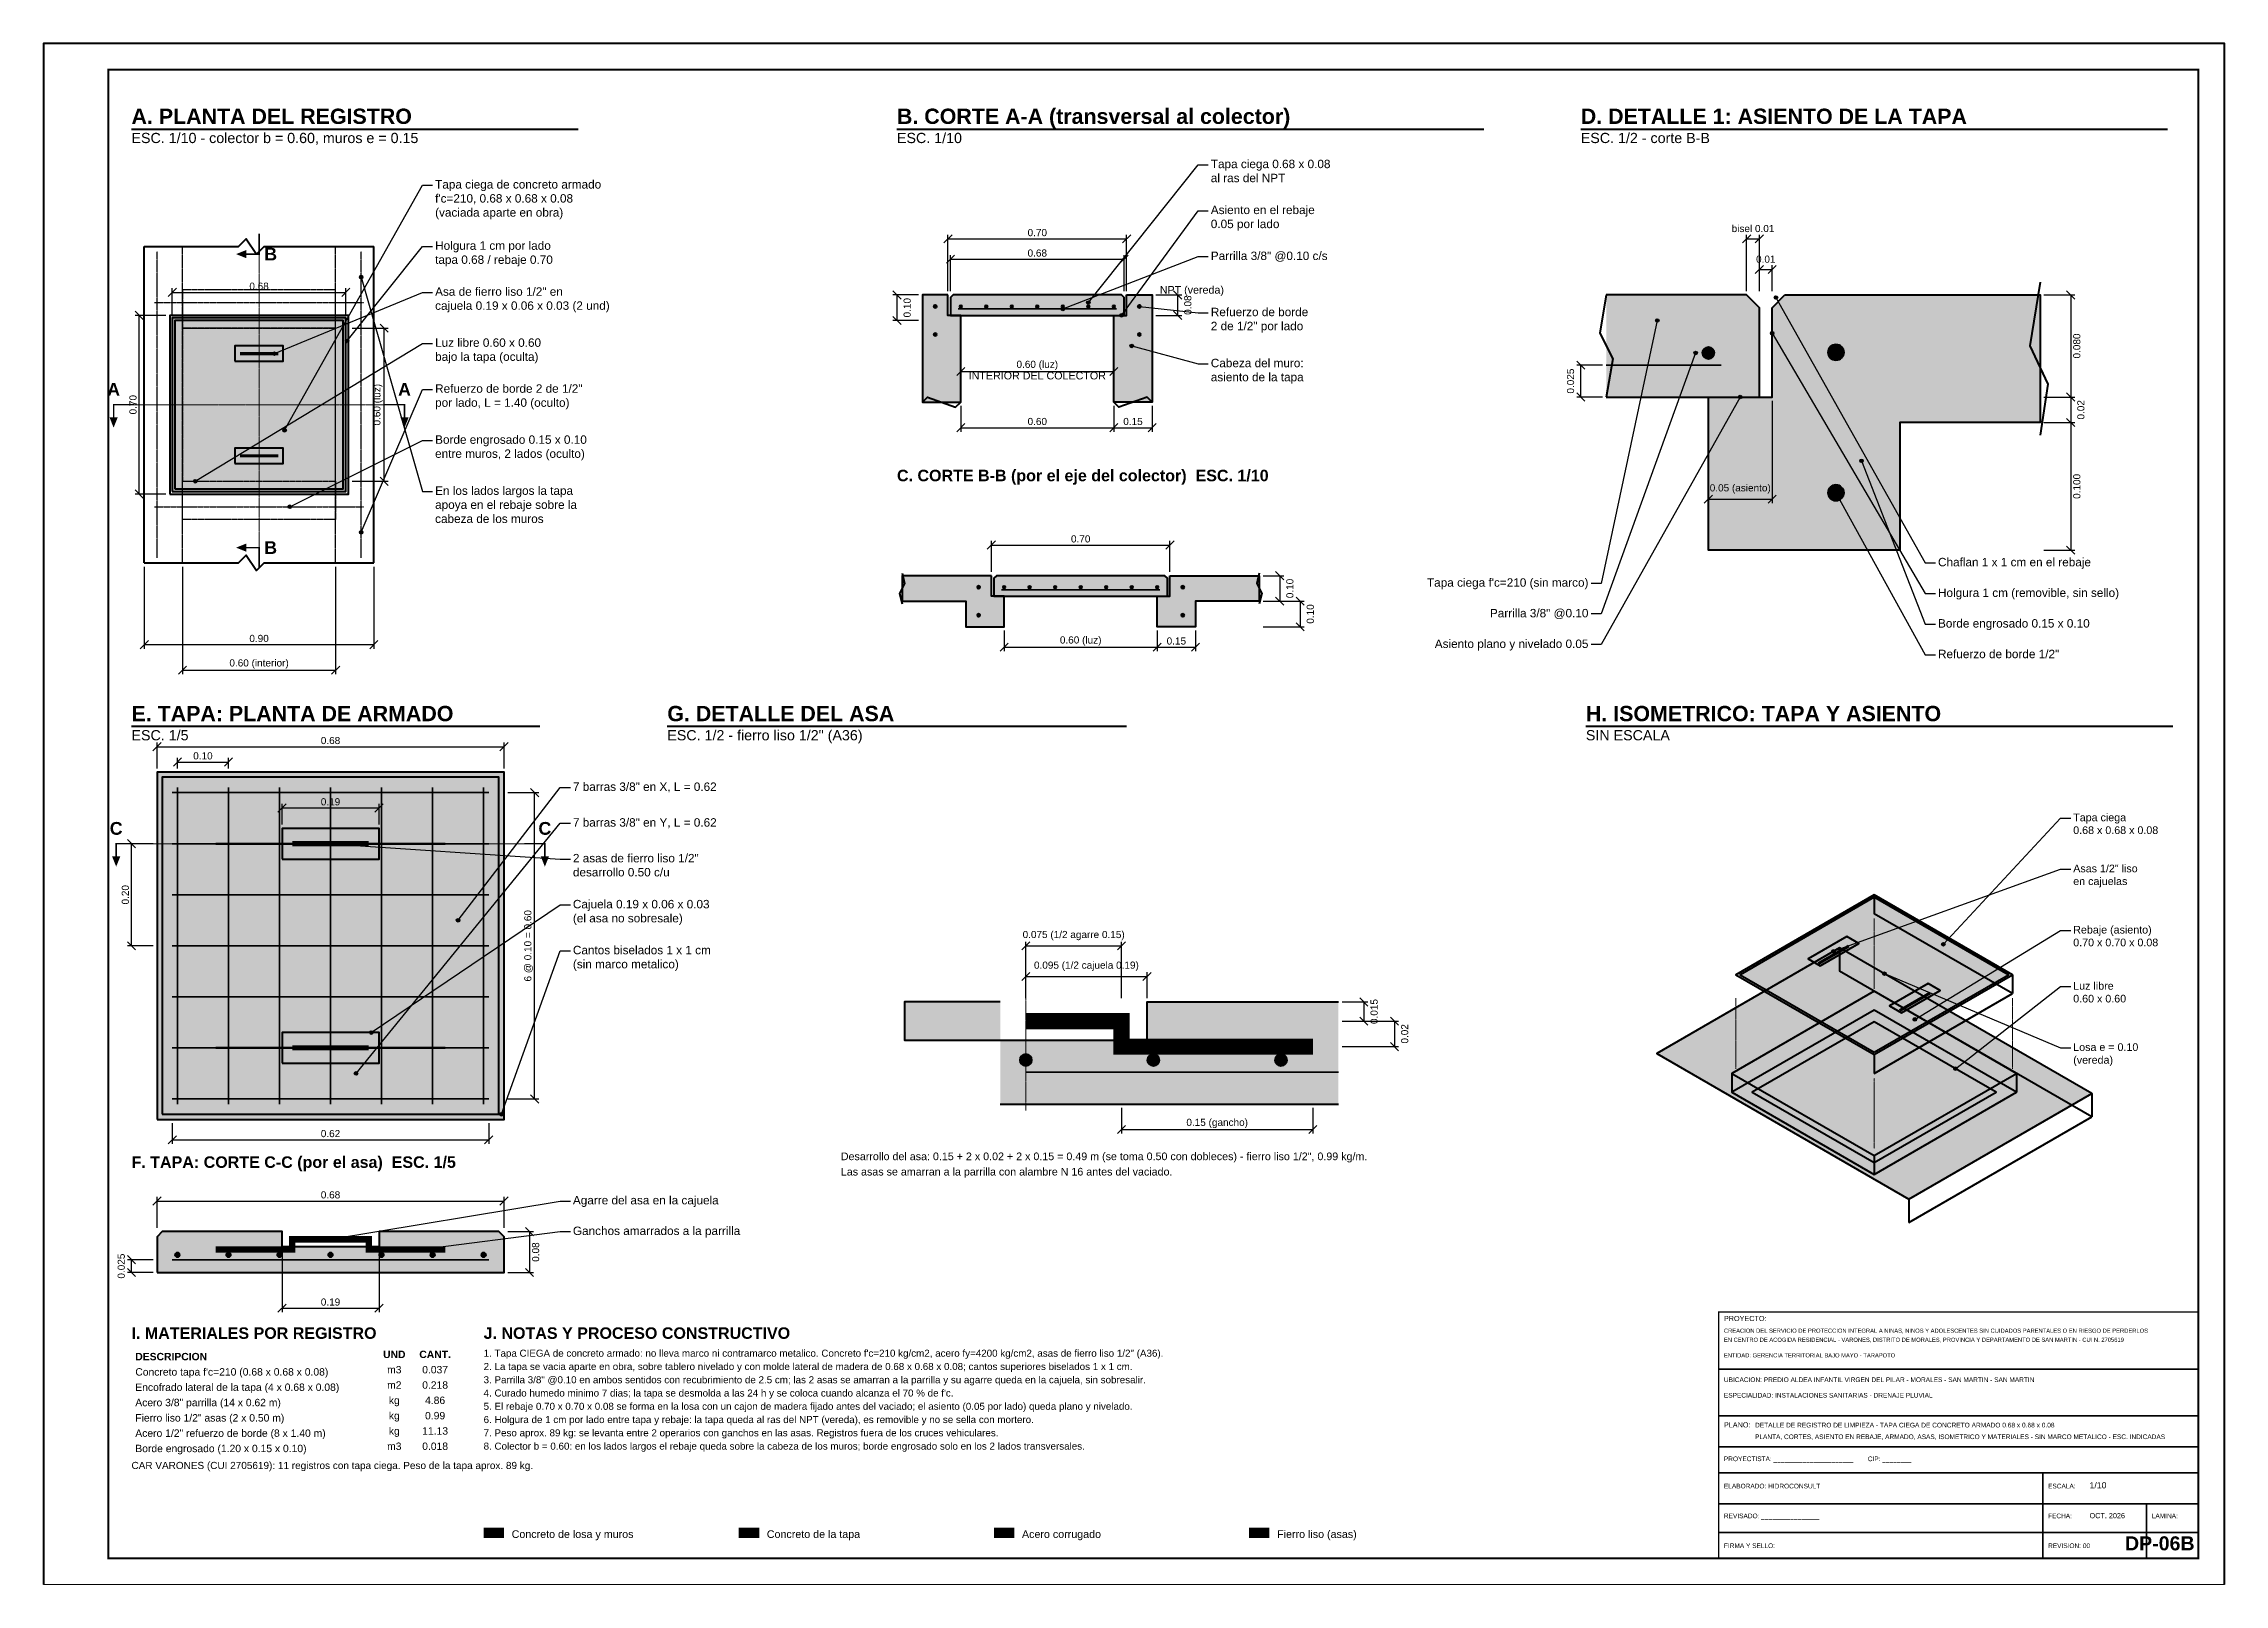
# Paper-space layout 'DP-06B' of a CAD drawing. Header units: metres, sheet in millimetres. Extents: x 0 to 841, y 0 to 594.
# The model-space entities are those that its viewports show. They can reach past a viewport. Long polylines and large blocks are cut down to what shows.
import ezdxf
from ezdxf.enums import TextEntityAlignment as Align

# ---------------------------------------------------------------- set-up
doc = ezdxf.new("R2010")
doc.units = ezdxf.units.M
doc.header["$LTSCALE"] = 0.25
doc.linetypes.add('CENTER', pattern=[5.08, 3.175, -0.635, 0.635, -0.635])
doc.linetypes.add('DASHED', pattern=[1.524, 1.27, -0.254])
for name, color, linetype, lineweight in [('ACERO', 1, 'CONTINUOUS', 35), ('ACERO_LISO', 30, 'Continuous', 40), ('ACERO_OCULTO', 1, 'DASHED', 25), ('CONCRETO', 250, 'CONTINUOUS', 50), ('CONCRETO_ACHURADO', 253, 'Continuous', 13), ('CORTE', 1, 'Continuous', 35), ('COTAS', 94, 'CONTINUOUS', 18), ('EJES', 1, 'CENTER', 18), ('MARCO', 7, 'CONTINUOUS', 50), ('NOTAS_LLAMADA', 30, 'Continuous', 25), ('OCULTO', 8, 'DASHED', 25), ('ROTULO', 7, 'CONTINUOUS', 35), ('TAPA', 8, 'Continuous', 50), ('TEXTO', 7, 'Continuous', 25), ('TITULOS', 160, 'CONTINUOUS', 35)]:
    doc.layers.add(name, color=color, linetype=linetype, lineweight=lineweight)
doc.layers.add('ROTULO-TEXTO', color=7, linetype='CONTINUOUS')
doc.styles.add('ARIAL', font='arial.ttf')
doc.styles.add('ARIALB', font='arialbd.ttf')
doc.styles.get("Standard").update_dxf_attribs({"font": 'arial.ttf'})
doc.styles.add('TITULOS', font='arialbd.ttf')

psp = doc.layouts.new('DP-06B')

msp = doc.modelspace()

# ---------------------------------------------------------------- texts
at = {"layer": 'CORTE', "style": 'ARIALB'}
for p in [(349212.8506, 9281656.9186), (349212.8506, 9281655.787)]:
    msp.add_text('B', height=0.0492, dxfattribs=at).set_placement(p, align=Align.MIDDLE_LEFT)
for s, p in [('A', (349212.27, 9281656.3577)), ('A', (349213.3918, 9281656.3577)), ('C', (349212.2798, 9281654.6652)), ('C', (349213.933, 9281654.6652))]:
    msp.add_text(s, height=0.0492, dxfattribs=at).set_placement(p, align=Align.BOTTOM_CENTER)
at = {"layer": 'COTAS', "color": 7, "attachment_point": 5, "style": 'ARIAL'}
for s, insert, char_height in [('0.70', (349215.8321, 9281657.0012), 0.02755), ('bisel 0.01', (349218.5922, 9281657.017), 0.02755), ('0.68', (349215.8321, 9281656.9225), 0.02755), ('0.01', (349218.6414, 9281656.8989), 0.02755), ('0.68', (349212.8309, 9281656.7946), 0.02755), ('0.60 (luz)', (349215.8321, 9281656.4895), 0.02755), ('0.60', (349215.8321, 9281656.2731), 0.02755), ('0.15', (349216.2011, 9281656.2731), 0.02755), ('0.05 (asiento)', (349218.543, 9281656.0133), 0.027552), ('0.70', (349215.9994, 9281655.8204), 0.02755), ('0.90', (349212.8309, 9281655.4367), 0.02755), ('0.60 (luz)', (349215.9994, 9281655.4268), 0.02755), ('0.15', (349216.3684, 9281655.4268), 0.02755), ('0.60 (interior)', (349212.8309, 9281655.3383), 0.027552), ('0.68', (349213.1064, 9281655.0431), 0.02755), ('0.10', (349212.6144, 9281654.984), 0.02755), ('0.19', (349213.1064, 9281654.8069), 0.02755), ('0.075 (1/2 agarre 0.15)', (349215.9723, 9281654.2913), 0.027552), ('0.095 (1/2 cajuela 0.19)', (349216.0215, 9281654.1732), 0.027552), ('0.62', (349213.1064, 9281653.5277), 0.02755), ('0.15 (gancho)', (349216.5258, 9281653.5671), 0.027552), ('0.68', (349213.1064, 9281653.2915), 0.02755), ('0.19', (349213.1064, 9281652.8783), 0.02755)]:
    msp.add_mtext(s, dxfattribs=dict(at, insert=insert, char_height=char_height))
at = {"layer": 'COTAS', "color": 7, "attachment_point": 5, "rotation": 90, "style": 'ARIAL'}
for s, insert, char_height in [('0.10', (349215.3302, 9281656.7119), 0.02755), ('0.08', (349216.4126, 9281656.7218), 0.02755), ('0.080', (349219.8409, 9281656.5643), 0.02755), ('0.025', (349217.8886, 9281656.429), 0.02755), ('0.60 (luz)', (349213.2894, 9281656.338), 0.02755), ('0.70', (349212.3448, 9281656.338), 0.02755), ('0.02', (349219.8566, 9281656.3183), 0.02755), ('0.100', (349219.8409, 9281656.0231), 0.02755), ('0.10', (349216.8062, 9281655.6295), 0.02755), ('0.10', (349216.885, 9281655.5311), 0.02755), ('0.20', (349212.3153, 9281654.4487), 0.02755), ('6 @ 0.10 = 0.60', (349213.87, 9281654.2519), 0.027552), ('0.015', (349217.131, 9281653.9985), 0.02755), ('0.02', (349217.249, 9281653.9124), 0.02755), ('0.08', (349213.8975, 9281653.0711), 0.02755), ('0.025', (349212.2995, 9281653.017), 0.02755)]:
    msp.add_mtext(s, dxfattribs=dict(at, insert=insert, char_height=char_height))
at = {"layer": 'ROTULO-TEXTO'}
for s, height, p in [('CREACION DEL SERVICIO DE PROTECCION INTEGRAL A NINAS, NINOS Y ADOLESCENTES SIN CUIDADOS PARENTALES O EN RIESGO DE PERDERLOS', 0.016, (349218.48, 9281652.76)), ('PROYECTO:', 0.02, (349218.48, 9281652.805)), ('EN CENTRO DE ACOGIDA RESIDENCIAL - VARONES, DISTRITO DE MORALES, PROVINCIA Y DEPARTAMENTO DE SAN MARTIN - CUI N. 2705619', 0.016, (349218.48, 9281652.725)), ('ENTIDAD: GERENCIA TERRITORIAL BAJO MAYO - TARAPOTO', 0.016, (349218.48, 9281652.665)), ('UBICACION: PREDIO ALDEA INFANTIL VIRGEN DEL PILAR - MORALES - SAN MARTIN - SAN MARTIN', 0.018, (349218.48, 9281652.57)), ('ESPECIALIDAD: INSTALACIONES SANITARIAS - DRENAJE PLUVIAL', 0.018, (349218.48, 9281652.51)), ('PLANO:', 0.02, (349218.48, 9281652.395)), ('DETALLE DE REGISTRO DE LIMPIEZA - TAPA CIEGA DE CONCRETO ARMADO 0.68 x 0.68 x 0.08', 0.018146, (349218.6, 9281652.395)), ('PLANTA, CORTES, ASIENTO EN REBAJE, ARMADO, ASAS, ISOMETRICO Y MATERIALES - SIN MARCO METALICO - ESC. INDICADAS', 0.018, (349218.6, 9281652.35)), ('PROYECTISTA: ______________________        CIP: ________', 0.018, (349218.48, 9281652.265)), ('1/10', 0.024, (349219.89, 9281652.16)), ('ELABORADO: HIDROCONSULT', 0.018, (349218.48, 9281652.16)), ('ESCALA:', 0.018, (349219.73, 9281652.16)), ('REVISADO: ________________', 0.018, (349218.48, 9281652.045)), ('FECHA:', 0.018, (349219.73, 9281652.045)), ('OCT. 2026', 0.02, (349219.89, 9281652.045)), ('LAMINA:', 0.018, (349220.13, 9281652.045)), ('FIRMA Y SELLO:', 0.018, (349218.48, 9281651.93)), ('REVISION: 00', 0.018, (349219.73, 9281651.93))]:
    msp.add_text(s, height=height, dxfattribs=at).set_placement(p)
at = {"layer": 'TEXTO'}
for s, height, style, p in [('NPT (vereda)', 0.02952, 'ARIAL', (349216.3044, 9281656.766)), ('Desarrollo del asa: 0.15 + 2 x 0.02 + 2 x 0.15 = 0.49 m (se toma 0.50 con dobleces) - fierro liso 1/2", 0.99 kg/m.', 0.02952, 'ARIAL', (349215.0744, 9281653.4254)), ('Las asas se amarran a la parrilla con alambre N 16 antes del vaciado.', 0.02952, 'ARIAL', (349215.0744, 9281653.3663)), ('1. Tapa CIEGA de concreto armado: no lleva marco ni contramarco metalico. Concreto f\'c=210 kg/cm2, acero fy=4200 kg/cm2, asas de fierro liso 1/2" (A36).', 0.02706, 'ARIAL', (349213.6968, 9281652.6677)), ("Concreto tapa f'c=210 (0.68 x 0.68 x 0.08)", 0.028536, 'ARIAL', (349212.3536, 9281652.5949)), ('DESCRIPCION', 0.028536, 'ARIALB', (349212.3536, 9281652.6539)), ('2. La tapa se vacia aparte en obra, sobre tablero nivelado y con molde lateral de madera de 0.68 x 0.68 x 0.08; cantos superiores biselados 1 x 1 cm.', 0.02706, 'ARIAL', (349213.6968, 9281652.6165)), ('Encofrado lateral de la tapa (4 x 0.68 x 0.08)', 0.028536, 'ARIAL', (349212.3536, 9281652.5358)), ("4. Curado humedo minimo 7 dias; la tapa se desmolda a las 24 h y se coloca cuando alcanza el 70 % de f'c.", 0.02706, 'ARIAL', (349213.6968, 9281652.5142)), ('3. Parrilla 3/8" @0.10 en ambos sentidos con recubrimiento de 2.5 cm; las 2 asas se amarran a la parrilla y su agarre queda en la cajuela, sin sobresalir.', 0.02706, 'ARIAL', (349213.6968, 9281652.5653)), ('Acero 3/8" parrilla (14 x 0.62 m)', 0.028536, 'ARIAL', (349212.3536, 9281652.4768)), ('Fierro liso 1/2" asas (2 x 0.50 m)', 0.028536, 'ARIAL', (349212.3536, 9281652.4177)), ('5. El rebaje 0.70 x 0.70 x 0.08 se forma en la losa con un cajon de madera fijado antes del vaciado; el asiento (0.05 por lado) queda plano y nivelado.', 0.02706, 'ARIAL', (349213.6968, 9281652.463)), ('6. Holgura de 1 cm por lado entre tapa y rebaje: la tapa queda al ras del NPT (vereda), es removible y no se sella con mortero.', 0.02706, 'ARIAL', (349213.6968, 9281652.4118)), ('Acero 1/2" refuerzo de borde (8 x 1.40 m)', 0.028536, 'ARIAL', (349212.3536, 9281652.3587)), ('7. Peso aprox. 89 kg: se levanta entre 2 operarios con ganchos en las asas. Registros fuera de los cruces vehiculares.', 0.02706, 'ARIAL', (349213.6968, 9281652.3607)), ('CAR VARONES (CUI 2705619): 11 registros con tapa ciega. Peso de la tapa aprox. 89 kg.', 0.027552, 'ARIAL', (349212.3389, 9281652.2347)), ('Borde engrosado (1.20 x 0.15 x 0.10)', 0.028536, 'ARIAL', (349212.3536, 9281652.2997)), ('8. Colector b = 0.60: en los lados largos el rebaje queda sobre la cabeza de los muros; borde engrosado solo en los 2 lados transversales.', 0.02706, 'ARIAL', (349213.6968, 9281652.3095)), ('Concreto de losa y muros', 0.02952, 'ARIAL', (349213.805, 9281651.969)), ('Concreto de la tapa', 0.02952, 'ARIAL', (349214.789, 9281651.969)), ('Acero corrugado', 0.02952, 'ARIAL', (349215.773, 9281651.969)), ('Fierro liso (asas)', 0.02952, 'ARIAL', (349216.757, 9281651.969))]:
    msp.add_text(s, height=height, dxfattribs=dict(at, style=style)).set_placement(p)
for s, height, style, p in [('INTERIOR DEL COLECTOR', 0.02952, 'ARIAL', (349215.8321, 9281656.4266)), ('UND', 0.02854, 'ARIALB', (349213.3524, 9281652.6539)), ('CANT.', 0.02854, 'ARIALB', (349213.5098, 9281652.6539)), ('m3', 0.02854, 'ARIAL', (349213.3524, 9281652.5949)), ('0.037', 0.02854, 'ARIAL', (349213.5098, 9281652.5949)), ('m2', 0.02854, 'ARIAL', (349213.3524, 9281652.5358)), ('0.218', 0.02854, 'ARIAL', (349213.5098, 9281652.5358)), ('kg', 0.02854, 'ARIAL', (349213.3524, 9281652.4768)), ('kg', 0.02854, 'ARIAL', (349213.3524, 9281652.4177)), ('4.86', 0.02854, 'ARIAL', (349213.5098, 9281652.4768)), ('0.99', 0.02854, 'ARIAL', (349213.5098, 9281652.4177)), ('kg', 0.02854, 'ARIAL', (349213.3524, 9281652.3587)), ('11.13', 0.02854, 'ARIAL', (349213.5098, 9281652.3587)), ('m3', 0.02854, 'ARIAL', (349213.3524, 9281652.2997)), ('0.018', 0.02854, 'ARIAL', (349213.5098, 9281652.2997))]:
    msp.add_text(s, height=height, dxfattribs=dict(at, style=style)).set_placement(p, align=Align.BOTTOM_CENTER)
at = {"layer": 'TEXTO', "style": 'ARIAL'}
for s, insert, char_height, width, attachment_point in [('Tapa ciega 0.68 x 0.08\\Pal ras del NPT', (349216.5012, 9281657.2824), 0.032472, 0.5904, 1), ("Tapa ciega de concreto armado\\Pf'c=210, 0.68 x 0.68 x 0.08\\P(vaciada aparte en obra)", (349213.5098, 9281657.2037), 0.032472, 0.7872, 1), ('Asiento en el rebaje\\P0.05 por lado', (349216.5012, 9281657.1053), 0.032472, 0.5904, 1), ('Holgura 1 cm por lado\\Ptapa 0.68 / rebaje 0.70', (349213.5098, 9281656.9676), 0.032472, 0.7872, 1), ('Parrilla 3/8" @0.10 c/s', (349216.5012, 9281656.9282), 0.032472, 0.5904, 1), ('Asa de fierro liso 1/2" en\\Pcajuela 0.19 x 0.06 x 0.03 (2 und)', (349213.5098, 9281656.7904), 0.032472, 0.7872, 1), ('Refuerzo de borde\\P2 de 1/2" por lado', (349216.5012, 9281656.7117), 0.032472, 0.5904, 1), ('Luz libre 0.60 x 0.60\\Pbajo la tapa (oculta)', (349213.5098, 9281656.5936), 0.032472, 0.7872, 1), ('Cabeza del muro:\\Pasiento de la tapa', (349216.5012, 9281656.5149), 0.032472, 0.5904, 1), ('Refuerzo de borde 2 de 1/2"\\Ppor lado, L = 1.40 (oculto)', (349213.5098, 9281656.4165), 0.032472, 0.7872, 1), ('Borde engrosado 0.15 x 0.10\\Pentre muros, 2 lados (oculto)', (349213.5098, 9281656.2197), 0.032472, 0.7872, 1), ('En los lados largos la tapa\\Papoya en el rebaje sobre la\\Pcabeza de los muros', (349213.5098, 9281656.0229), 0.032472, 0.7872, 1), ('Chaflan 1 x 1 cm en el rebaje', (349219.3056, 9281655.7474), 0.032472, 0.7872, 1), ("Tapa ciega f'c=210 (sin marco)", (349217.9575, 9281655.6687), 0.032472, 0.738, 3), ('Holgura 1 cm (removible, sin sello)', (349219.3056, 9281655.6293), 0.032472, 0.7872, 1), ('Parrilla 3/8" @0.10', (349217.9575, 9281655.5506), 0.032472, 0.738, 3), ('Borde engrosado 0.15 x 0.10', (349219.3056, 9281655.5112), 0.032472, 0.7872, 1), ('Asiento plano y nivelado 0.05', (349217.9575, 9281655.4325), 0.032472, 0.738, 3), ('Refuerzo de borde 1/2"', (349219.3056, 9281655.3932), 0.032472, 0.7872, 1), ('7 barras 3/8" en X, L = 0.62', (349214.0412, 9281654.8815), 0.032472, 0.8856, 1), ('7 barras 3/8" en Y, L = 0.62', (349214.0412, 9281654.7437), 0.032472, 0.8856, 1), ('Tapa ciega\\P0.68 x 0.68 x 0.08', (349219.8271, 9281654.7616), 0.02952, 0.492, 1), ('2 asas de fierro liso 1/2"\\Pdesarrollo 0.50 c/u', (349214.0412, 9281654.606), 0.032472, 0.8856, 1), ('Asas 1/2" liso\\Pen cajuelas', (349219.8271, 9281654.5648), 0.02952, 0.492, 1), ('Cajuela 0.19 x 0.06 x 0.03\\P(el asa no sobresale)', (349214.0412, 9281654.4288), 0.032472, 0.8856, 1), ('Rebaje (asiento)\\P0.70 x 0.70 x 0.08', (349219.8271, 9281654.3287), 0.02952, 0.492, 1), ('Cantos biselados 1 x 1 cm\\P(sin marco metalico)', (349214.0412, 9281654.2517), 0.032472, 0.8856, 1), ('Luz libre\\P0.60 x 0.60', (349219.8271, 9281654.1122), 0.02952, 0.492, 1), ('Losa e = 0.10\\P(vereda)', (349219.8271, 9281653.876), 0.02952, 0.492, 1), ('Agarre del asa en la cajuela', (349214.0412, 9281653.2874), 0.032472, 0.7872, 1), ('Ganchos amarrados a la parrilla', (349214.0412, 9281653.1693), 0.032472, 0.7872, 1)]:
    msp.add_mtext(s, dxfattribs=dict(at, insert=insert, char_height=char_height, width=width, attachment_point=attachment_point))
at = {"layer": 'TITULOS'}
for s, height, style, p in [('A. PLANTA DEL REGISTRO', 0.05904, 'ARIALB', (349212.3389, 9281657.4204)), ('B. CORTE A-A (transversal al colector)', 0.05904, 'ARIALB', (349215.2909, 9281657.4204)), ('D. DETALLE 1: ASIENTO DE LA TAPA', 0.05904, 'ARIALB', (349217.928, 9281657.4204)), ('ESC. 1/10 - colector b = 0.60, muros e = 0.15', 0.03936, 'ARIAL', (349212.3389, 9281657.3466)), ('ESC. 1/10', 0.03936, 'ARIAL', (349215.2909, 9281657.3466)), ('ESC. 1/2 - corte B-B', 0.03936, 'ARIAL', (349217.928, 9281657.3466)), ('C. CORTE B-B (por el eje del colector)  ESC. 1/10', 0.04428, 'ARIALB', (349215.2909, 9281656.0428)), ('E. TAPA: PLANTA DE ARMADO', 0.05904, 'ARIALB', (349212.3389, 9281655.1178)), ('G. DETALLE DEL ASA', 0.05904, 'ARIALB', (349214.4053, 9281655.1178)), ('H. ISOMETRICO: TAPA Y ASIENTO', 0.05904, 'ARIALB', (349217.9477, 9281655.1178)), ('ESC. 1/5', 0.03936, 'ARIAL', (349212.3389, 9281655.044)), ('ESC. 1/2 - fierro liso 1/2" (A36)', 0.03936, 'ARIAL', (349214.4053, 9281655.044)), ('SIN ESCALA', 0.03936, 'ARIAL', (349217.9477, 9281655.044)), ('F. TAPA: CORTE C-C (por el asa)  ESC. 1/5', 0.04428, 'ARIALB', (349212.3389, 9281653.3958)), ('I. MATERIALES POR REGISTRO', 0.04428, 'ARIALB', (349212.3389, 9281652.7366)), ('J. NOTAS Y PROCESO CONSTRUCTIVO', 0.04428, 'ARIALB', (349213.6968, 9281652.7366))]:
    msp.add_text(s, height=height, dxfattribs=dict(at, style=style)).set_placement(p)
at = {"layer": 'TITULOS', "style": 'TITULOS'}
msp.add_text('DP-06B', height=0.054, dxfattribs=at).set_placement((349220.295, 9281651.905), align=Align.BOTTOM_RIGHT)

# ---------------------------------------------------------------- blocks, each defined once
blk = doc.blocks.new('_OBLIQUE0')
at = {"color": 0, "linetype": 'BYBLOCK'}
blk.add_line((-0.5, -0.5), (0.5, 0.5), dxfattribs=at)

# ---------------------------------------------------------------- hatches: boundary and pattern name
at = {"layer": 'ACERO'}
h = msp.add_hatch(color=1, dxfattribs=at)
edge = h.paths.add_edge_path()
edge.add_arc((349215.4385, 9281656.7168), 0.00625, 0, 360)
h = msp.add_hatch(color=1, dxfattribs=at)
edge = h.paths.add_edge_path()
edge.add_arc((349215.5369, 9281656.7163), 0.00541, 0, 360)
h = msp.add_hatch(color=1, dxfattribs=at)
edge = h.paths.add_edge_path()
edge.add_arc((349215.6353, 9281656.7163), 0.00541, 0, 360)
h = msp.add_hatch(color=1, dxfattribs=at)
edge = h.paths.add_edge_path()
edge.add_arc((349215.7337, 9281656.7163), 0.00541, 0, 360)
h = msp.add_hatch(color=1, dxfattribs=at)
edge = h.paths.add_edge_path()
edge.add_arc((349215.8321, 9281656.7163), 0.00541, 0, 360)
h = msp.add_hatch(color=1, dxfattribs=at)
edge = h.paths.add_edge_path()
edge.add_arc((349215.9305, 9281656.7163), 0.00541, 0, 360)
h = msp.add_hatch(color=1, dxfattribs=at)
edge = h.paths.add_edge_path()
edge.add_arc((349216.0289, 9281656.7163), 0.00541, 0, 360)
h = msp.add_hatch(color=1, dxfattribs=at)
edge = h.paths.add_edge_path()
edge.add_arc((349216.1273, 9281656.7163), 0.00541, 0, 360)
h = msp.add_hatch(color=1, dxfattribs=at)
edge = h.paths.add_edge_path()
edge.add_arc((349216.2257, 9281656.7168), 0.00625, 0, 360)
h = msp.add_hatch(color=1, dxfattribs=at)
edge = h.paths.add_edge_path()
edge.add_arc((349215.4385, 9281656.6086), 0.00625, 0, 360)
h = msp.add_hatch(color=1, dxfattribs=at)
edge = h.paths.add_edge_path()
edge.add_arc((349216.2257, 9281656.6086), 0.00625, 0, 360)
h = msp.add_hatch(color=1, dxfattribs=at)
edge = h.paths.add_edge_path()
edge.add_arc((349218.42, 9281656.5373), 0.0234, 0, 360)
h = msp.add_hatch(color=1, dxfattribs=at)
edge = h.paths.add_edge_path()
edge.add_arc((349218.912, 9281656.5397), 0.0312, 0, 360)
h = msp.add_hatch(color=1, dxfattribs=at)
edge = h.paths.add_edge_path()
edge.add_arc((349218.912, 9281655.9985), 0.0312, 0, 360)
h = msp.add_hatch(color=1, dxfattribs=at)
edge = h.paths.add_edge_path()
edge.add_arc((349215.6058, 9281655.6344), 0.00625, 0, 360)
h = msp.add_hatch(color=1, dxfattribs=at)
edge = h.paths.add_edge_path()
edge.add_arc((349215.7042, 9281655.6339), 0.00541, 0, 360)
h = msp.add_hatch(color=1, dxfattribs=at)
edge = h.paths.add_edge_path()
edge.add_arc((349215.8026, 9281655.6339), 0.00541, 0, 360)
h = msp.add_hatch(color=1, dxfattribs=at)
edge = h.paths.add_edge_path()
edge.add_arc((349215.901, 9281655.6339), 0.00541, 0, 360)
h = msp.add_hatch(color=1, dxfattribs=at)
edge = h.paths.add_edge_path()
edge.add_arc((349215.9994, 9281655.6339), 0.00541, 0, 360)
h = msp.add_hatch(color=1, dxfattribs=at)
edge = h.paths.add_edge_path()
edge.add_arc((349216.0978, 9281655.6339), 0.00541, 0, 360)
h = msp.add_hatch(color=1, dxfattribs=at)
edge = h.paths.add_edge_path()
edge.add_arc((349216.1962, 9281655.6339), 0.00541, 0, 360)
h = msp.add_hatch(color=1, dxfattribs=at)
edge = h.paths.add_edge_path()
edge.add_arc((349216.2946, 9281655.6339), 0.00541, 0, 360)
h = msp.add_hatch(color=1, dxfattribs=at)
edge = h.paths.add_edge_path()
edge.add_arc((349216.393, 9281655.6344), 0.00625, 0, 360)
h = msp.add_hatch(color=1, dxfattribs=at)
edge = h.paths.add_edge_path()
edge.add_arc((349215.6058, 9281655.5262), 0.00625, 0, 360)
h = msp.add_hatch(color=1, dxfattribs=at)
edge = h.paths.add_edge_path()
edge.add_arc((349216.393, 9281655.5262), 0.00625, 0, 360)
h = msp.add_hatch(color=1, dxfattribs=at)
edge = h.paths.add_edge_path()
edge.add_arc((349215.7878, 9281653.8116), 0.0234, 0, 360)
h = msp.add_hatch(color=1, dxfattribs=at)
edge = h.paths.add_edge_path()
edge.add_arc((349216.2798, 9281653.8116), 0.0234, 0, 360)
h = msp.add_hatch(color=1, dxfattribs=at)
edge = h.paths.add_edge_path()
edge.add_arc((349216.7718, 9281653.8116), 0.0234, 0, 360)
h = msp.add_hatch(color=1, dxfattribs=at)
edge = h.paths.add_edge_path()
edge.add_arc((349212.516, 9281653.0603), 0.00937, 0, 360)
h = msp.add_hatch(color=1, dxfattribs=at)
edge = h.paths.add_edge_path()
edge.add_arc((349212.7128, 9281653.0603), 0.00937, 0, 360)
h = msp.add_hatch(color=1, dxfattribs=at)
edge = h.paths.add_edge_path()
edge.add_arc((349212.9096, 9281653.0603), 0.00937, 0, 360)
h = msp.add_hatch(color=1, dxfattribs=at)
edge = h.paths.add_edge_path()
edge.add_arc((349213.1064, 9281653.0603), 0.00937, 0, 360)
h = msp.add_hatch(color=1, dxfattribs=at)
edge = h.paths.add_edge_path()
edge.add_arc((349213.3032, 9281653.0603), 0.00937, 0, 360)
h = msp.add_hatch(color=1, dxfattribs=at)
edge = h.paths.add_edge_path()
edge.add_arc((349213.5, 9281653.0603), 0.00937, 0, 360)
h = msp.add_hatch(color=1, dxfattribs=at)
edge = h.paths.add_edge_path()
edge.add_arc((349213.6968, 9281653.0603), 0.00937, 0, 360)
at = {"layer": 'CONCRETO_ACHURADO'}
for color, points in [(254, [(349215.4877, 9281656.7611), (349215.3893, 9281656.7611), (349215.3893, 9281656.3478), (349215.5369, 9281656.3478), (349215.5369, 9281656.6824), (349215.4877, 9281656.6824)]), (253, [(349215.4975, 9281656.6824), (349216.1666, 9281656.6824), (349216.1666, 9281656.7513), (349216.1568, 9281656.7611), (349215.5074, 9281656.7611), (349215.4975, 9281656.7513)]), (254, [(349216.1765, 9281656.7611), (349216.2749, 9281656.7611), (349216.2749, 9281656.3478), (349216.1273, 9281656.3478), (349216.1273, 9281656.6824), (349216.1765, 9281656.6824)]), (253, [(349218.0264, 9281656.3675), (349218.6168, 9281656.3675), (349218.6168, 9281656.7119), (349218.5676, 9281656.7611), (349218.0264, 9281656.7611)]), (254, [(349218.7152, 9281656.7611), (349219.6992, 9281656.7611), (349219.6992, 9281656.2691), (349219.158, 9281656.2691), (349219.158, 9281655.7771), (349218.42, 9281655.7771), (349218.42, 9281656.3675), (349218.666, 9281656.3675), (349218.666, 9281656.7119)]), (253, [(349212.4963, 9281656.0034), (349213.1654, 9281656.0034), (349213.1654, 9281656.6726), (349212.4963, 9281656.6726)]), (254, [(349215.655, 9281655.6787), (349215.3106, 9281655.6787), (349215.3106, 9281655.5803), (349215.5566, 9281655.5803), (349215.5566, 9281655.4819), (349215.7042, 9281655.4819), (349215.7042, 9281655.6), (349215.655, 9281655.6)]), (253, [(349215.6648, 9281655.6), (349216.3339, 9281655.6), (349216.3339, 9281655.6689), (349216.3241, 9281655.6787), (349215.6746, 9281655.6787), (349215.6648, 9281655.6689)]), (254, [(349216.3438, 9281655.6787), (349216.6882, 9281655.6787), (349216.6882, 9281655.5803), (349216.4422, 9281655.5803), (349216.4422, 9281655.4819), (349216.2946, 9281655.4819), (349216.2946, 9281655.6), (349216.3438, 9281655.6)]), (253, [(349212.4373, 9281653.5828), (349213.7755, 9281653.5828), (349213.7755, 9281654.921), (349212.4373, 9281654.921)]), (253, [(349219.0596, 9281653.8323), (349219.5927, 9281654.1401), (349219.0596, 9281654.4479), (349218.5265, 9281654.1401)]), (254, [(349219.1929, 9281653.2756), (349219.8985, 9281653.683), (349218.9263, 9281654.2442), (349218.2207, 9281653.8369)]), (253, [(349215.6894, 9281654.0354), (349215.3204, 9281654.0354), (349215.3204, 9281653.8878), (349216.2552, 9281653.8878), (349216.2552, 9281654.0354), (349216.9932, 9281654.0354), (349216.9932, 9281653.6418), (349215.6894, 9281653.6418)]), (252, [(349219.0596, 9281653.4431), (349219.6084, 9281653.7599), (349219.0596, 9281654.0768), (349218.5108, 9281653.7599)]), (253, [(349212.4373, 9281652.9924), (349213.7755, 9281652.9924), (349213.7755, 9281653.1302), (349213.7558, 9281653.1498), (349213.2934, 9281653.1498), (349213.2934, 9281653.0908), (349212.9194, 9281653.0908), (349212.9194, 9281653.1498), (349212.457, 9281653.1498), (349212.4373, 9281653.1302)])]:
    msp.add_hatch(color=color, dxfattribs=at).paths.add_polyline_path(points)
at = {"layer": 'NOTAS_LLAMADA'}
h = msp.add_hatch(color=30, dxfattribs=at)
edge = h.paths.add_edge_path()
edge.add_arc((349213.2245, 9281656.83), 0.00689, 0, 360)
h = msp.add_hatch(color=30, dxfattribs=at)
edge = h.paths.add_edge_path()
edge.add_arc((349216.0289, 9281656.7316), 0.00689, 0, 360)
h = msp.add_hatch(color=30, dxfattribs=at)
edge = h.paths.add_edge_path()
edge.add_arc((349216.2257, 9281656.7168), 0.00689, 0, 360)
h = msp.add_hatch(color=30, dxfattribs=at)
edge = h.paths.add_edge_path()
edge.add_arc((349218.6808, 9281656.7513), 0.00689, 0, 360)
h = msp.add_hatch(color=30, dxfattribs=at)
edge = h.paths.add_edge_path()
edge.add_arc((349215.9305, 9281656.707), 0.00689, 0, 360)
h = msp.add_hatch(color=30, dxfattribs=at)
edge = h.paths.add_edge_path()
edge.add_arc((349216.1568, 9281656.6824), 0.00689, 0, 360)
h = msp.add_hatch(color=30, dxfattribs=at)
edge = h.paths.add_edge_path()
edge.add_arc((349218.2232, 9281656.6627), 0.00689, 0, 360)
h = msp.add_hatch(color=30, dxfattribs=at)
edge = h.paths.add_edge_path()
edge.add_arc((349213.1704, 9281656.584), 0.00689, 0, 360)
h = msp.add_hatch(color=30, dxfattribs=at)
edge = h.paths.add_edge_path()
edge.add_arc((349216.1962, 9281656.5643), 0.00689, 0, 360)
h = msp.add_hatch(color=30, dxfattribs=at)
edge = h.paths.add_edge_path()
edge.add_arc((349218.666, 9281656.6135), 0.00689, 0, 360)
h = msp.add_hatch(color=30, dxfattribs=at)
edge = h.paths.add_edge_path()
edge.add_arc((349212.8899, 9281656.5348), 0.00689, 0, 360)
h = msp.add_hatch(color=30, dxfattribs=at)
edge = h.paths.add_edge_path()
edge.add_arc((349218.3708, 9281656.5373), 0.00689, 0, 360)
h = msp.add_hatch(color=30, dxfattribs=at)
edge = h.paths.add_edge_path()
edge.add_arc((349218.543, 9281656.3675), 0.00689, 0, 360)
h = msp.add_hatch(color=30, dxfattribs=at)
edge = h.paths.add_edge_path()
edge.add_arc((349212.9293, 9281656.2396), 0.00689, 0, 360)
h = msp.add_hatch(color=30, dxfattribs=at)
edge = h.paths.add_edge_path()
edge.add_arc((349212.5849, 9281656.0428), 0.00689, 0, 360)
h = msp.add_hatch(color=30, dxfattribs=at)
edge = h.paths.add_edge_path()
edge.add_arc((349219.0104, 9281656.1215), 0.00689, 0, 360)
h = msp.add_hatch(color=30, dxfattribs=at)
edge = h.paths.add_edge_path()
edge.add_arc((349218.912, 9281655.9985), 0.00689, 0, 360)
h = msp.add_hatch(color=30, dxfattribs=at)
edge = h.paths.add_edge_path()
edge.add_arc((349212.949, 9281655.9444), 0.00689, 0, 360)
h = msp.add_hatch(color=30, dxfattribs=at)
edge = h.paths.add_edge_path()
edge.add_arc((349213.2245, 9281655.846), 0.00689, 0, 360)
h = msp.add_hatch(color=30, dxfattribs=at)
edge = h.paths.add_edge_path()
edge.add_arc((349213.1064, 9281654.6455), 0.00689, 0, 360)
h = msp.add_hatch(color=30, dxfattribs=at)
edge = h.paths.add_edge_path()
edge.add_arc((349213.5984, 9281654.3503), 0.00689, 0, 360)
h = msp.add_hatch(color=30, dxfattribs=at)
edge = h.paths.add_edge_path()
edge.add_arc((349218.9028, 9281654.2307), 0.00689, 0, 360)
h = msp.add_hatch(color=30, dxfattribs=at)
edge = h.paths.add_edge_path()
edge.add_arc((349219.3262, 9281654.2578), 0.00689, 0, 360)
h = msp.add_hatch(color=30, dxfattribs=at)
edge = h.paths.add_edge_path()
edge.add_arc((349219.0988, 9281654.1447), 0.00689, 0, 360)
h = msp.add_hatch(color=30, dxfattribs=at)
edge = h.paths.add_edge_path()
edge.add_arc((349219.2164, 9281653.9681), 0.00689, 0, 360)
h = msp.add_hatch(color=30, dxfattribs=at)
edge = h.paths.add_edge_path()
edge.add_arc((349213.2638, 9281653.9174), 0.00689, 0, 360)
h = msp.add_hatch(color=30, dxfattribs=at)
edge = h.paths.add_edge_path()
edge.add_arc((349219.3732, 9281653.778), 0.00689, 0, 360)
h = msp.add_hatch(color=30, dxfattribs=at)
edge = h.paths.add_edge_path()
edge.add_arc((349213.2048, 9281653.7599), 0.00689, 0, 360)
h = msp.add_hatch(color=30, dxfattribs=at)
edge = h.paths.add_edge_path()
edge.add_arc((349213.7657, 9281653.6025), 0.00689, 0, 360)
h = msp.add_hatch(color=30, dxfattribs=at)
edge = h.paths.add_edge_path()
edge.add_arc((349213.1064, 9281653.1203), 0.00689, 0, 360)
h = msp.add_hatch(color=30, dxfattribs=at)
edge = h.paths.add_edge_path()
edge.add_arc((349213.4508, 9281653.081), 0.00689, 0, 360)
at = {"layer": 'TEXTO'}
for color, points in [(254, [(349213.6968, 9281651.969), (349213.7755, 9281651.969), (349213.7755, 9281652.0084), (349213.6968, 9281652.0084)]), (253, [(349214.6808, 9281651.969), (349214.7595, 9281651.969), (349214.7595, 9281652.0084), (349214.6808, 9281652.0084)]), (1, [(349215.6648, 9281651.969), (349215.7435, 9281651.969), (349215.7435, 9281652.0084), (349215.6648, 9281652.0084)]), (30, [(349216.6488, 9281651.969), (349216.7275, 9281651.969), (349216.7275, 9281652.0084), (349216.6488, 9281652.0084)])]:
    msp.add_hatch(color=color, dxfattribs=at).paths.add_polyline_path(points)

# ---------------------------------------------------------------- linework, layer by layer
at = {"color": 94}
for p, q in [((349215.4877, 9281656.7759), (349215.4877, 9281656.9933)), ((349215.4877, 9281656.9776), (349216.1765, 9281656.9776)), ((349216.1765, 9281656.7759), (349216.1765, 9281656.9933)), ((349218.5676, 9281656.7759), (349218.5676, 9281656.9933)), ((349218.5676, 9281656.9776), (349218.6168, 9281656.9776)), ((349218.6168, 9281656.7759), (349218.6168, 9281656.9933)), ((349215.4975, 9281656.7759), (349215.4975, 9281656.9146)), ((349215.4975, 9281656.8989), (349216.1666, 9281656.8989)), ((349216.1666, 9281656.7759), (349216.1666, 9281656.9146)), ((349218.6168, 9281656.7759), (349218.6168, 9281656.8753)), ((349218.6168, 9281656.8595), (349218.666, 9281656.8595)), ((349218.666, 9281656.7759), (349218.666, 9281656.8753)), ((349212.4963, 9281656.6873), (349212.4963, 9281656.7867)), ((349212.4963, 9281656.771), (349213.1654, 9281656.771)), ((349213.1654, 9281656.6873), (349213.1654, 9281656.7867)), ((349215.3745, 9281656.7611), (349215.2751, 9281656.7611)), ((349215.2909, 9281656.7611), (349215.2909, 9281656.6627)), ((349216.2896, 9281656.7611), (349216.389, 9281656.7611)), ((349216.3733, 9281656.7611), (349216.3733, 9281656.6824)), ((349219.714, 9281656.7611), (349219.833, 9281656.7611)), ((349219.8173, 9281656.7611), (349219.8173, 9281656.3675)), ((349212.4717, 9281656.6824), (349212.3527, 9281656.6824)), ((349212.3684, 9281655.9936), (349212.3684, 9281656.6824)), ((349215.3745, 9281656.6627), (349215.2751, 9281656.6627)), ((349216.2896, 9281656.6824), (349216.389, 9281656.6824)), ((349213.19, 9281656.6332), (349213.3288, 9281656.6332)), ((349213.313, 9281656.0428), (349213.313, 9281656.6332)), ((349215.5369, 9281656.5299), (349215.5369, 9281656.4502)), ((349216.1273, 9281656.5299), (349216.1273, 9281656.4502)), ((349218.0116, 9281656.4905), (349217.9123, 9281656.4905)), ((349217.928, 9281656.3675), (349217.928, 9281656.4905)), ((349215.5369, 9281656.4659), (349216.1273, 9281656.4659)), ((349215.5369, 9281656.3331), (349215.5369, 9281656.2337)), ((349216.1273, 9281656.3331), (349216.1273, 9281656.2337)), ((349216.1273, 9281656.3331), (349216.1273, 9281656.2337)), ((349216.2749, 9281656.3331), (349216.2749, 9281656.2337)), ((349218.0116, 9281656.3675), (349217.9123, 9281656.3675)), ((349218.42, 9281656.3528), (349218.42, 9281655.9582)), ((349218.666, 9281656.3528), (349218.666, 9281655.9582)), ((349219.714, 9281656.3675), (349219.833, 9281656.3675)), ((349219.714, 9281656.3675), (349219.833, 9281656.3675)), ((349219.8173, 9281656.3675), (349219.8173, 9281656.2691)), ((349215.5369, 9281656.2494), (349216.1273, 9281656.2494)), ((349216.1273, 9281656.2494), (349216.2749, 9281656.2494)), ((349219.714, 9281656.2691), (349219.833, 9281656.2691)), ((349219.714, 9281656.2691), (349219.833, 9281656.2691)), ((349219.8173, 9281656.2691), (349219.8173, 9281655.7771)), ((349212.4717, 9281655.9936), (349212.3527, 9281655.9936)), ((349213.19, 9281656.0428), (349213.3288, 9281656.0428)), ((349218.42, 9281655.9739), (349218.666, 9281655.9739)), ((349215.655, 9281655.6935), (349215.655, 9281655.8125)), ((349215.655, 9281655.7968), (349216.3438, 9281655.7968)), ((349216.3438, 9281655.6935), (349216.3438, 9281655.8125)), ((349212.3881, 9281655.7132), (349212.3881, 9281655.3973)), ((349212.5357, 9281655.7132), (349212.5357, 9281655.2989)), ((349213.1261, 9281655.7132), (349213.1261, 9281655.2989)), ((349213.2737, 9281655.7132), (349213.2737, 9281655.3973)), ((349219.714, 9281655.7771), (349219.833, 9281655.7771)), ((349216.7029, 9281655.6787), (349216.7826, 9281655.6787)), ((349216.7669, 9281655.6787), (349216.7669, 9281655.5803)), ((349216.7029, 9281655.5803), (349216.7826, 9281655.5803)), ((349216.7029, 9281655.5803), (349216.8613, 9281655.5803)), ((349216.8456, 9281655.5803), (349216.8456, 9281655.4819)), ((349215.7042, 9281655.4672), (349215.7042, 9281655.3875)), ((349216.2946, 9281655.4672), (349216.2946, 9281655.3875)), ((349216.2946, 9281655.4672), (349216.2946, 9281655.3875)), ((349216.4422, 9281655.4672), (349216.4422, 9281655.3875)), ((349216.7029, 9281655.4819), (349216.8613, 9281655.4819)), ((349212.3881, 9281655.413), (349213.2737, 9281655.413)), ((349215.7042, 9281655.4032), (349216.2946, 9281655.4032)), ((349216.2946, 9281655.4032), (349216.4422, 9281655.4032)), ((349212.5357, 9281655.3146), (349213.1261, 9281655.3146)), ((349212.4373, 9281654.9358), (349212.4373, 9281655.0352)), ((349212.4373, 9281655.0194), (349213.7755, 9281655.0194)), ((349212.516, 9281654.9358), (349212.516, 9281654.9761)), ((349212.516, 9281654.9604), (349212.7128, 9281654.9604)), ((349212.7128, 9281654.9358), (349212.7128, 9281654.9761)), ((349213.7755, 9281654.9358), (349213.7755, 9281655.0352)), ((349212.9194, 9281654.7193), (349212.9194, 9281654.799)), ((349213.2934, 9281654.7193), (349213.2934, 9281654.799)), ((349213.7903, 9281654.8423), (349213.9093, 9281654.8423)), ((349213.8936, 9281653.6615), (349213.8936, 9281654.8423)), ((349212.9194, 9281654.7833), (349213.2934, 9281654.7833)), ((349212.4225, 9281654.6455), (349212.3231, 9281654.6455)), ((349212.3389, 9281654.2519), (349212.3389, 9281654.6455)), ((349212.4225, 9281654.2519), (349212.3231, 9281654.2519)), ((349215.7878, 9281654.0502), (349215.7878, 9281654.2677)), ((349215.7878, 9281654.2519), (349216.1568, 9281654.2519)), ((349216.1568, 9281654.0502), (349216.1568, 9281654.2677)), ((349215.7878, 9281654.0502), (349215.7878, 9281654.1496)), ((349215.7878, 9281654.1338), (349216.2552, 9281654.1338)), ((349216.2552, 9281654.0502), (349216.2552, 9281654.1496)), ((349217.008, 9281654.0354), (349217.1073, 9281654.0354)), ((349217.0916, 9281654.0354), (349217.0916, 9281653.9616)), ((349217.008, 9281653.9616), (349217.1073, 9281653.9616)), ((349217.008, 9281653.9616), (349217.2254, 9281653.9616)), ((349217.2097, 9281653.9616), (349217.2097, 9281653.8632)), ((349217.008, 9281653.8632), (349217.2254, 9281653.8632)), ((349213.7903, 9281653.6615), (349213.9093, 9281653.6615)), ((349216.1568, 9281653.6271), (349216.1568, 9281653.5277)), ((349216.8948, 9281653.6271), (349216.8948, 9281653.5277)), ((349212.4963, 9281653.568), (349212.4963, 9281653.4883)), ((349213.7165, 9281653.568), (349213.7165, 9281653.4883)), ((349216.1568, 9281653.5434), (349216.8948, 9281653.5434)), ((349212.4963, 9281653.5041), (349213.7165, 9281653.5041)), ((349212.4373, 9281653.1646), (349212.4373, 9281653.2837)), ((349213.7755, 9281653.1646), (349213.7755, 9281653.2837)), ((349212.4373, 9281653.2679), (349213.7755, 9281653.2679)), ((349213.7903, 9281653.1498), (349213.8897, 9281653.1498)), ((349213.8739, 9281653.1498), (349213.8739, 9281652.9924)), ((349212.4225, 9281653.0416), (349212.3231, 9281653.0416)), ((349212.3389, 9281652.9924), (349212.3389, 9281653.0416)), ((349212.9194, 9281653.076), (349212.9194, 9281652.8389)), ((349213.2934, 9281653.076), (349213.2934, 9281652.8389)), ((349212.4225, 9281652.9924), (349212.3231, 9281652.9924)), ((349213.7903, 9281652.9924), (349213.8897, 9281652.9924)), ((349212.9194, 9281652.8546), (349213.2934, 9281652.8546))]:
    msp.add_line(p, q, dxfattribs=at)
at = {"layer": 'ACERO'}
for p, q in [((349215.527, 9281656.707), (349216.1371, 9281656.707)), ((349218.0264, 9281656.4905), (349218.4692, 9281656.4905)), ((349215.6943, 9281655.6246), (349216.3044, 9281655.6246)), ((349212.4963, 9281654.8423), (349213.7165, 9281654.8423)), ((349212.516, 9281653.6418), (349212.516, 9281654.862)), ((349212.7128, 9281653.6418), (349212.7128, 9281654.862)), ((349212.9096, 9281653.6418), (349212.9096, 9281654.862)), ((349213.1064, 9281653.6418), (349213.1064, 9281654.862)), ((349213.3032, 9281653.6418), (349213.3032, 9281654.862)), ((349213.5, 9281653.6418), (349213.5, 9281654.862)), ((349213.6968, 9281653.6418), (349213.6968, 9281654.862)), ((349212.4963, 9281654.6455), (349213.7165, 9281654.6455)), ((349212.4963, 9281654.4487), (349213.7165, 9281654.4487)), ((349212.4963, 9281654.2519), (349213.7165, 9281654.2519)), ((349212.4963, 9281654.0551), (349213.7165, 9281654.0551)), ((349212.4963, 9281653.8583), (349213.7165, 9281653.8583)), ((349215.7878, 9281653.7648), (349216.9932, 9281653.7648)), ((349212.4963, 9281653.6615), (349213.7165, 9281653.6615)), ((349212.4963, 9281653.0416), (349213.7165, 9281653.0416))]:
    msp.add_line(p, q, dxfattribs=at)
for centre, radius in [((349215.4385, 9281656.7168), 0.00625), ((349215.5369, 9281656.7163), 0.00541), ((349215.6353, 9281656.7163), 0.00541), ((349215.7337, 9281656.7163), 0.00541), ((349215.8321, 9281656.7163), 0.00541), ((349215.9305, 9281656.7163), 0.00541), ((349216.0289, 9281656.7163), 0.00541), ((349216.1273, 9281656.7163), 0.00541), ((349216.2257, 9281656.7168), 0.00625), ((349215.4385, 9281656.6086), 0.00625), ((349216.2257, 9281656.6086), 0.00625), ((349218.42, 9281656.5373), 0.0234), ((349218.912, 9281656.5397), 0.0312), ((349218.912, 9281655.9985), 0.0312), ((349215.6058, 9281655.6344), 0.00625), ((349215.7042, 9281655.6339), 0.00541), ((349215.8026, 9281655.6339), 0.00541), ((349215.901, 9281655.6339), 0.00541), ((349215.9994, 9281655.6339), 0.00541), ((349216.0978, 9281655.6339), 0.00541), ((349216.1962, 9281655.6339), 0.00541), ((349216.2946, 9281655.6339), 0.00541), ((349216.393, 9281655.6344), 0.00625), ((349215.6058, 9281655.5262), 0.00625), ((349216.393, 9281655.5262), 0.00625), ((349215.7878, 9281653.8116), 0.0234), ((349216.2798, 9281653.8116), 0.0234), ((349216.7718, 9281653.8116), 0.0234), ((349212.516, 9281653.0603), 0.00937), ((349212.7128, 9281653.0603), 0.00937), ((349212.9096, 9281653.0603), 0.00937), ((349213.1064, 9281653.0603), 0.00937), ((349213.3032, 9281653.0603), 0.00937), ((349213.5, 9281653.0603), 0.00937), ((349213.6968, 9281653.0603), 0.00937)]:
    msp.add_circle(centre, radius, dxfattribs=at)
at = {"layer": 'ACERO_LISO'}
for points, const_width in [([(349212.7571, 9281656.5348), (349212.9047, 9281656.5348)], 0.0118), ([(349212.7571, 9281656.1412), (349212.9047, 9281656.1412)], 0.0118), ([(349212.6636, 9281654.6455), (349212.9588, 9281654.6455)], 0.00886), ([(349212.9588, 9281654.6455), (349213.254, 9281654.6455)], 0.0197), ([(349213.254, 9281654.6455), (349213.5492, 9281654.6455)], 0.00886), ([(349218.844, 9281654.1831), (349218.9616, 9281654.251)], 0.0118), ([(349219.1576, 9281654.0021), (349219.2752, 9281654.07)], 0.0118), ([(349215.7878, 9281653.9616), (349216.1568, 9281653.9616), (349216.1568, 9281653.8632), (349216.8948, 9281653.8632)], 0.0625), ([(349212.6636, 9281653.8583), (349212.9588, 9281653.8583)], 0.00886), ([(349212.9588, 9281653.8583), (349213.254, 9281653.8583)], 0.0197), ([(349213.254, 9281653.8583), (349213.5492, 9281653.8583)], 0.00886), ([(349212.6636, 9281653.081), (349212.9588, 9281653.081), (349212.9588, 9281653.1203), (349213.254, 9281653.1203), (349213.254, 9281653.081), (349213.5492, 9281653.081)], 0.025)]:
    msp.add_lwpolyline(points, dxfattribs=dict(at, const_width=const_width))
at = {"layer": 'ACERO_OCULTO'}
for p, q in [((349212.4373, 9281655.7476), (349212.4373, 9281656.9284)), ((349213.2245, 9281655.7476), (349213.2245, 9281656.9284)), ((349212.4274, 9281656.7316), (349213.2343, 9281656.7316)), ((349212.4274, 9281655.9444), (349213.2343, 9281655.9444))]:
    msp.add_line(p, q, dxfattribs=at)
at = {"layer": 'CONCRETO'}
for p, q in [((349212.3881, 9281655.7279), (349212.3881, 9281656.9481)), ((349213.2737, 9281655.7279), (349213.2737, 9281656.9481)), ((349218.9263, 9281654.2442), (349218.9263, 9281654.1537)), ((349219.8985, 9281653.5924), (349218.9263, 9281654.1537)), ((349218.5108, 9281653.7599), (349218.5108, 9281653.6875)), ((349219.6084, 9281653.7599), (349219.6084, 9281653.6875)), ((349219.8985, 9281653.683), (349219.8985, 9281653.5924)), ((349219.1929, 9281653.1851), (349219.8985, 9281653.5924)), ((349219.0596, 9281653.4431), (349219.0596, 9281653.3706)), ((349219.1929, 9281653.2756), (349219.1929, 9281653.1851))]:
    msp.add_line(p, q, dxfattribs=at)
for points in [[(349212.3881, 9281656.9481), (349212.7522, 9281656.9481), (349212.7817, 9281656.9776), (349212.821, 9281656.9186), (349212.8506, 9281656.9481), (349213.2737, 9281656.9481)], [(349219.6992, 9281656.8103), (349219.6598, 9281656.5643), (349219.7287, 9281656.4167), (349219.6992, 9281656.2199)], [(349215.3893, 9281656.3478), (349215.409, 9281656.3675), (349215.5172, 9281656.3282), (349215.5369, 9281656.3478)], [(349216.2749, 9281656.3478), (349216.2552, 9281656.3675), (349216.147, 9281656.3282), (349216.1273, 9281656.3478)], [(349212.3881, 9281655.7279), (349212.7522, 9281655.7279), (349212.7817, 9281655.7574), (349212.821, 9281655.6984), (349212.8506, 9281655.7279), (349213.2737, 9281655.7279)], [(349215.3106, 9281655.6886), (349215.3204, 9281655.6492), (349215.3007, 9281655.6098), (349215.3106, 9281655.5705)], [(349216.6882, 9281655.6886), (349216.6783, 9281655.6492), (349216.698, 9281655.6098), (349216.6882, 9281655.5705)]]:
    msp.add_lwpolyline(points, dxfattribs=at)
for points in [[(349215.4877, 9281656.7611), (349215.3893, 9281656.7611), (349215.3893, 9281656.3478), (349215.5369, 9281656.3478), (349215.5369, 9281656.6824), (349215.4877, 9281656.6824)], [(349216.1765, 9281656.7611), (349216.2749, 9281656.7611), (349216.2749, 9281656.3478), (349216.1273, 9281656.3478), (349216.1273, 9281656.6824), (349216.1765, 9281656.6824)], [(349218.7152, 9281656.7611), (349219.6992, 9281656.7611), (349219.6992, 9281656.2691), (349219.158, 9281656.2691), (349219.158, 9281655.7771), (349218.42, 9281655.7771), (349218.42, 9281656.3675), (349218.666, 9281656.3675), (349218.666, 9281656.7119)], [(349212.4865, 9281655.9936), (349213.1753, 9281655.9936), (349213.1753, 9281656.6824), (349212.4865, 9281656.6824)], [(349212.7374, 9281656.5053), (349212.9244, 9281656.5053), (349212.9244, 9281656.5643), (349212.7374, 9281656.5643)], [(349212.7374, 9281656.1117), (349212.9244, 9281656.1117), (349212.9244, 9281656.1707), (349212.7374, 9281656.1707)], [(349215.655, 9281655.6787), (349215.3106, 9281655.6787), (349215.3106, 9281655.5803), (349215.5566, 9281655.5803), (349215.5566, 9281655.4819), (349215.7042, 9281655.4819), (349215.7042, 9281655.6), (349215.655, 9281655.6)], [(349216.3438, 9281655.6787), (349216.6882, 9281655.6787), (349216.6882, 9281655.5803), (349216.4422, 9281655.5803), (349216.4422, 9281655.4819), (349216.2946, 9281655.4819), (349216.2946, 9281655.6), (349216.3438, 9281655.6)], [(349212.9194, 9281654.5865), (349213.2934, 9281654.5865), (349213.2934, 9281654.7046), (349212.9194, 9281654.7046)], [(349218.8518, 9281654.1741), (349219.0008, 9281654.2601), (349218.9538, 9281654.2872), (349218.8048, 9281654.2012)], [(349219.1929, 9281653.2756), (349219.8985, 9281653.683), (349218.9263, 9281654.2442), (349218.2207, 9281653.8369)], [(349219.0596, 9281653.4431), (349219.6084, 9281653.7599), (349219.0596, 9281654.0768), (349218.5108, 9281653.7599)], [(349219.1654, 9281653.993), (349219.3144, 9281654.079), (349219.2674, 9281654.1062), (349219.1184, 9281654.0202)], [(349219.0596, 9281653.3706), (349219.6084, 9281653.6875), (349219.0596, 9281654.0043), (349218.5108, 9281653.6875)], [(349219.0596, 9281653.4159), (349219.53, 9281653.6875), (349219.0596, 9281653.9591), (349218.5892, 9281653.6875)], [(349212.9194, 9281653.7993), (349213.2934, 9281653.7993), (349213.2934, 9281653.9174), (349212.9194, 9281653.9174)]]:
    msp.add_lwpolyline(points, close=True, dxfattribs=at)
at = {"layer": 'CORTE', "const_width": 0.0059}
for points in [[(349212.8309, 9281656.9973), (349212.8309, 9281656.9186), (349212.7817, 9281656.9186)], [(349212.3487, 9281656.338), (349212.27, 9281656.338), (349212.27, 9281656.2888)], [(349213.313, 9281656.338), (349213.3918, 9281656.338), (349213.3918, 9281656.2888)], [(349212.8309, 9281655.7082), (349212.8309, 9281655.787), (349212.7817, 9281655.787)], [(349212.3586, 9281654.6455), (349212.2798, 9281654.6455), (349212.2798, 9281654.5963)], [(349213.8542, 9281654.6455), (349213.933, 9281654.6455), (349213.933, 9281654.5963)]]:
    msp.add_lwpolyline(points, dxfattribs=at)
at = {"layer": 'CORTE', "color": 1}
for points in [[(349212.7817, 9281656.9028), (349212.7817, 9281656.9343), (349212.7423, 9281656.9186)], [(349212.2543, 9281656.2888), (349212.2857, 9281656.2888), (349212.27, 9281656.2494)], [(349213.376, 9281656.2888), (349213.4075, 9281656.2888), (349213.3918, 9281656.2494)], [(349212.7817, 9281655.7712), (349212.7817, 9281655.8027), (349212.7423, 9281655.787)], [(349212.2641, 9281654.5963), (349212.2956, 9281654.5963), (349212.2798, 9281654.557)], [(349213.9172, 9281654.5963), (349213.9487, 9281654.5963), (349213.933, 9281654.557)]]:
    msp.add_solid(points, dxfattribs=at)
at = {"layer": 'Defpoints'}
for p in [(349215.4877, 9281656.9776), (349218.5676, 9281656.9776), (349215.4975, 9281656.8989), (349218.6168, 9281656.8595), (349212.4963, 9281656.771), (349215.2909, 9281656.7611), (349215.3893, 9281656.7611), (349215.4877, 9281656.7611), (349215.4975, 9281656.7611), (349216.1666, 9281656.7611), (349216.1765, 9281656.7611), (349216.2749, 9281656.7611), (349216.3733, 9281656.7611), (349218.5676, 9281656.7611), (349218.6168, 9281656.7611), (349218.6168, 9281656.7611), (349218.666, 9281656.7611), (349219.6992, 9281656.7611), (349219.8173, 9281656.7611), (349212.4865, 9281656.6824), (349212.4963, 9281656.6726), (349213.1654, 9281656.6726), (349215.3893, 9281656.6627), (349216.2749, 9281656.6824), (349213.1753, 9281656.6332), (349215.5369, 9281656.5446), (349216.1273, 9281656.5446), (349218.0264, 9281656.4905), (349215.5369, 9281656.4659), (349215.5369, 9281656.3478), (349216.1273, 9281656.3478), (349216.1273, 9281656.3478), (349216.2749, 9281656.3478), (349217.928, 9281656.3675), (349218.0264, 9281656.3675), (349218.42, 9281656.3675), (349218.666, 9281656.3675), (349219.6992, 9281656.3675), (349219.6992, 9281656.3675), (349219.8173, 9281656.3675), (349215.5369, 9281656.2494), (349216.1273, 9281656.2494), (349219.6992, 9281656.2691), (349219.6992, 9281656.2691), (349219.8173, 9281656.2691), (349212.3684, 9281655.9936), (349212.4865, 9281655.9936), (349213.1753, 9281656.0428), (349213.313, 9281656.0428), (349218.42, 9281655.9739), (349215.655, 9281655.7968), (349212.3881, 9281655.7279), (349212.5357, 9281655.7279), (349213.1261, 9281655.7279), (349213.2737, 9281655.7279), (349219.6992, 9281655.7771), (349215.655, 9281655.6787), (349216.3438, 9281655.6787), (349216.6882, 9281655.6787), (349216.7669, 9281655.6787), (349216.6882, 9281655.5803), (349216.6882, 9281655.5803), (349216.8456, 9281655.5803), (349215.7042, 9281655.4819), (349216.2946, 9281655.4819), (349216.2946, 9281655.4819), (349216.4422, 9281655.4819), (349216.6882, 9281655.4819), (349212.3881, 9281655.413), (349215.7042, 9281655.4032), (349216.2946, 9281655.4032), (349212.5357, 9281655.3146), (349212.4373, 9281655.0194), (349212.516, 9281654.9604), (349212.4373, 9281654.921), (349212.516, 9281654.921), (349212.7128, 9281654.921), (349213.7755, 9281654.921), (349213.7755, 9281654.8423), (349212.9194, 9281654.7833), (349212.9194, 9281654.7046), (349213.2934, 9281654.7046), (349212.4373, 9281654.6455), (349212.3389, 9281654.2519), (349212.4373, 9281654.2519), (349215.7878, 9281654.2519), (349215.7878, 9281654.1338), (349215.7878, 9281654.0354), (349215.7878, 9281654.0354), (349216.1568, 9281654.0354), (349216.2552, 9281654.0354), (349216.9932, 9281654.0354), (349217.0916, 9281654.0354), (349216.9932, 9281653.9616), (349216.9932, 9281653.9616), (349217.2097, 9281653.9616), (349216.9932, 9281653.8632), (349213.7755, 9281653.6615), (349213.8936, 9281653.6615), (349216.1568, 9281653.6418), (349216.8948, 9281653.6418), (349212.4963, 9281653.5828), (349213.7165, 9281653.5828), (349216.1568, 9281653.5434), (349212.4963, 9281653.5041), (349212.4373, 9281653.2679), (349212.4373, 9281653.1498), (349213.7755, 9281653.1498), (349213.7755, 9281653.1498), (349213.8739, 9281653.1498), (349212.4373, 9281653.0416), (349212.9194, 9281653.0908), (349213.2934, 9281653.0908), (349212.3389, 9281652.9924), (349212.4373, 9281652.9924), (349213.7755, 9281652.9924), (349212.9194, 9281652.8546)]:
    msp.add_point(p, dxfattribs=at)
at = {"layer": 'EJES'}
for p, q in [((349212.8309, 9281656.9973), (349212.8309, 9281655.7082)), ((349212.3487, 9281656.338), (349213.313, 9281656.338)), ((349212.3586, 9281654.6455), (349213.8542, 9281654.6455)), ((349219.0596, 9281654.3574), (349219.0596, 9281654.0858)), ((349215.7878, 9281654.06), (349215.7878, 9281653.6172)), ((349218.5265, 9281654.0496), (349218.5265, 9281653.778)), ((349219.5927, 9281654.0496), (349219.5927, 9281653.778)), ((349219.0596, 9281653.7418), (349219.0596, 9281653.4702))]:
    msp.add_line(p, q, dxfattribs=at)
at = {"layer": 'MARCO'}
msp.add_lwpolyline([(349212, 9281651.79), (349220.41, 9281651.79), (349220.41, 9281657.73), (349212, 9281657.73)], close=True, dxfattribs=at)
at = {"layer": 'MARCO', "const_width": 0.008}
msp.add_lwpolyline([(349212.25, 9281651.89), (349220.31, 9281651.89), (349220.31, 9281657.63), (349212.25, 9281657.63)], close=True, dxfattribs=at)
at = {"layer": 'NOTAS_LLAMADA'}
for points in [[(349216.0289, 9281656.7316), (349216.452, 9281657.263), (349216.4914, 9281657.263)], [(349212.9293, 9281656.2396), (349213.4606, 9281657.1842), (349213.5, 9281657.1842)], [(349216.1568, 9281656.6824), (349216.452, 9281657.0858), (349216.4914, 9281657.0858)], [(349213.1704, 9281656.584), (349213.4606, 9281656.9481), (349213.5, 9281656.9481)], [(349215.9305, 9281656.707), (349216.452, 9281656.9087), (349216.4914, 9281656.9087)], [(349213.2245, 9281656.83), (349213.4606, 9281656.0034), (349213.5, 9281656.0034)], [(349212.8899, 9281656.5348), (349213.4606, 9281656.771), (349213.5, 9281656.771)], [(349218.6808, 9281656.7513), (349219.2564, 9281655.7279), (349219.2958, 9281655.7279)], [(349216.2257, 9281656.7168), (349216.452, 9281656.6922), (349216.4914, 9281656.6922)], [(349218.2232, 9281656.6627), (349218.0067, 9281655.6492), (349217.9674, 9281655.6492)], [(349212.5849, 9281656.0428), (349213.4606, 9281656.5742), (349213.5, 9281656.5742)], [(349216.1962, 9281656.5643), (349216.452, 9281656.4954), (349216.4914, 9281656.4954)], [(349218.666, 9281656.6135), (349219.2564, 9281655.6098), (349219.2958, 9281655.6098)], [(349218.3708, 9281656.5373), (349218.0067, 9281655.5311), (349217.9674, 9281655.5311)], [(349213.2245, 9281655.846), (349213.4606, 9281656.397), (349213.5, 9281656.397)], [(349218.543, 9281656.3675), (349218.0067, 9281655.413), (349217.9674, 9281655.413)], [(349212.949, 9281655.9444), (349213.4606, 9281656.2002), (349213.5, 9281656.2002)], [(349219.0104, 9281656.1215), (349219.2564, 9281655.4918), (349219.2958, 9281655.4918)], [(349218.912, 9281655.9985), (349219.2564, 9281655.3737), (349219.2958, 9281655.3737)], [(349213.5984, 9281654.3503), (349213.992, 9281654.862), (349214.0314, 9281654.862)], [(349213.2048, 9281653.7599), (349213.992, 9281654.7242), (349214.0314, 9281654.7242)], [(349219.3262, 9281654.2578), (349219.7779, 9281654.7439), (349219.8173, 9281654.7439)], [(349213.1064, 9281654.6455), (349213.992, 9281654.5865), (349214.0314, 9281654.5865)], [(349218.9028, 9281654.2307), (349219.7779, 9281654.5471), (349219.8173, 9281654.5471)], [(349213.2638, 9281653.9174), (349213.992, 9281654.4094), (349214.0314, 9281654.4094)], [(349219.2164, 9281653.9681), (349219.7779, 9281654.311), (349219.8173, 9281654.311)], [(349213.7657, 9281653.6025), (349213.992, 9281654.2322), (349214.0314, 9281654.2322)], [(349219.0988, 9281654.1447), (349219.7779, 9281653.8583), (349219.8173, 9281653.8583)], [(349219.3732, 9281653.778), (349219.7779, 9281654.0945), (349219.8173, 9281654.0945)], [(349213.1064, 9281653.1203), (349213.992, 9281653.2679), (349214.0314, 9281653.2679)], [(349213.4508, 9281653.081), (349213.992, 9281653.1498), (349214.0314, 9281653.1498)]]:
    msp.add_lwpolyline(points, dxfattribs=at)
for centre in [(349213.2245, 9281656.83), (349216.0289, 9281656.7316), (349216.2257, 9281656.7168), (349218.6808, 9281656.7513), (349215.9305, 9281656.707), (349216.1568, 9281656.6824), (349218.2232, 9281656.6627), (349213.1704, 9281656.584), (349216.1962, 9281656.5643), (349218.666, 9281656.6135), (349212.8899, 9281656.5348), (349218.3708, 9281656.5373), (349218.543, 9281656.3675), (349212.9293, 9281656.2396), (349212.5849, 9281656.0428), (349219.0104, 9281656.1215), (349218.912, 9281655.9985), (349212.949, 9281655.9444), (349213.2245, 9281655.846), (349213.1064, 9281654.6455), (349213.5984, 9281654.3503), (349218.9028, 9281654.2307), (349219.3262, 9281654.2578), (349219.0988, 9281654.1447), (349219.2164, 9281653.9681), (349213.2638, 9281653.9174), (349219.3732, 9281653.778), (349213.2048, 9281653.7599), (349213.7657, 9281653.6025), (349213.1064, 9281653.1203), (349213.4508, 9281653.081)]:
    msp.add_circle(centre, 0.00689, dxfattribs=at)
at = {"layer": 'OCULTO'}
for p, q in [((349212.5357, 9281655.7279), (349212.5357, 9281656.9481)), ((349213.1261, 9281655.7279), (349213.1261, 9281656.9481))]:
    msp.add_line(p, q, dxfattribs=at)
for points in [[(349212.5357, 9281656.6332), (349213.1261, 9281656.6332), (349213.1261, 9281656.7808), (349212.5357, 9281656.7808)], [(349212.5357, 9281656.0428), (349213.1261, 9281656.0428), (349213.1261, 9281656.6332), (349212.5357, 9281656.6332)], [(349212.5357, 9281656.0428), (349213.1261, 9281656.0428), (349213.1261, 9281655.8952), (349212.5357, 9281655.8952)]]:
    msp.add_lwpolyline(points, close=True, dxfattribs=at)
at = {"layer": 'ROTULO'}
for p, q in [((349218.46, 9281652.62), (349220.31, 9281652.62)), ((349218.46, 9281652.44), (349220.31, 9281652.44)), ((349218.46, 9281652.32), (349220.31, 9281652.32)), ((349218.46, 9281652.22), (349220.31, 9281652.22)), ((349219.71, 9281652.22), (349219.71, 9281651.89)), ((349218.46, 9281652.1), (349220.31, 9281652.1)), ((349220.11, 9281652.1), (349220.11, 9281651.89)), ((349218.46, 9281651.99), (349220.31, 9281651.99))]:
    msp.add_line(p, q, dxfattribs=at)
at = {"layer": 'ROTULO', "const_width": 0.005}
msp.add_lwpolyline([(349218.46, 9281651.89), (349220.31, 9281651.89), (349220.31, 9281652.84), (349218.46, 9281652.84)], close=True, dxfattribs=at)
at = {"layer": 'TAPA'}
for p, q in [((349219.0596, 9281654.4479), (349219.0596, 9281654.3755)), ((349219.5927, 9281654.0677), (349219.0596, 9281654.3755)), ((349219.5927, 9281654.1401), (349219.5927, 9281654.0677)), ((349219.0596, 9281653.7599), (349219.5927, 9281654.0677)), ((349219.0596, 9281653.8323), (349219.0596, 9281653.7599)), ((349215.6894, 9281653.6418), (349216.9932, 9281653.6418))]:
    msp.add_line(p, q, dxfattribs=at)
for points in [[(349215.4975, 9281656.6824), (349216.1666, 9281656.6824), (349216.1666, 9281656.7513), (349216.1568, 9281656.7611), (349215.5074, 9281656.7611), (349215.4975, 9281656.7513)], [(349212.4963, 9281656.0034), (349213.1654, 9281656.0034), (349213.1654, 9281656.6726), (349212.4963, 9281656.6726)], [(349212.5062, 9281656.0133), (349213.1556, 9281656.0133), (349213.1556, 9281656.6627), (349212.5062, 9281656.6627)], [(349215.6648, 9281655.6), (349216.3339, 9281655.6), (349216.3339, 9281655.6689), (349216.3241, 9281655.6787), (349215.6746, 9281655.6787), (349215.6648, 9281655.6689)], [(349212.4373, 9281653.5828), (349213.7755, 9281653.5828), (349213.7755, 9281654.921), (349212.4373, 9281654.921)], [(349212.457, 9281653.6025), (349213.7558, 9281653.6025), (349213.7558, 9281654.9014), (349212.457, 9281654.9014)], [(349219.0596, 9281653.8323), (349219.5927, 9281654.1401), (349219.0596, 9281654.4479), (349218.5265, 9281654.1401)], [(349219.0596, 9281653.8414), (349219.577, 9281654.1401), (349219.0596, 9281654.4389), (349218.5422, 9281654.1401)], [(349212.4373, 9281652.9924), (349213.7755, 9281652.9924), (349213.7755, 9281653.1302), (349213.7558, 9281653.1498), (349213.2934, 9281653.1498), (349213.2934, 9281653.0908), (349212.9194, 9281653.0908), (349212.9194, 9281653.1498), (349212.457, 9281653.1498), (349212.4373, 9281653.1302)]]:
    msp.add_lwpolyline(points, close=True, dxfattribs=at)
for points in [[(349218.0264, 9281656.7611), (349218.0018, 9281656.6135), (349218.051, 9281656.5151), (349218.0264, 9281656.3675)], [(349218.0264, 9281656.3675), (349218.6168, 9281656.3675), (349218.6168, 9281656.7119), (349218.5676, 9281656.7611), (349218.0264, 9281656.7611)], [(349215.6894, 9281654.0354), (349215.3204, 9281654.0354), (349215.3204, 9281653.8878), (349216.2552, 9281653.8878), (349216.2552, 9281654.0354), (349216.9932, 9281654.0354)]]:
    msp.add_lwpolyline(points, dxfattribs=at)
at = {"layer": 'TITULOS', "lineweight": 70}
for p, q in [((349212.3389, 9281657.4007), (349214.0609, 9281657.4007)), ((349215.2909, 9281657.4007), (349217.5541, 9281657.4007)), ((349217.928, 9281657.4007), (349220.1912, 9281657.4007)), ((349212.3389, 9281655.0982), (349213.9133, 9281655.0982)), ((349214.4053, 9281655.0982), (349216.1765, 9281655.0982)), ((349217.9477, 9281655.0982), (349220.2109, 9281655.0982))]:
    msp.add_line(p, q, dxfattribs=at)

# ---------------------------------------------------------------- block references
at = {"layer": 'COTAS', "color": 94, "xscale": 0.031488, "yscale": 0.031488, "zscale": 0.00984}
for p in [(349215.4877, 9281656.9776), (349216.1765, 9281656.9776), (349218.5676, 9281656.9776), (349218.6168, 9281656.9776), (349215.4975, 9281656.8989), (349216.1666, 9281656.8989), (349218.6168, 9281656.8595), (349218.666, 9281656.8595), (349212.4963, 9281656.771), (349213.1654, 9281656.771), (349215.5369, 9281656.4659), (349216.1273, 9281656.4659), (349215.5369, 9281656.2494), (349216.1273, 9281656.2494), (349216.1273, 9281656.2494), (349216.2749, 9281656.2494), (349218.42, 9281655.9739), (349218.666, 9281655.9739), (349215.655, 9281655.7968), (349216.3438, 9281655.7968), (349212.3881, 9281655.413), (349213.2737, 9281655.413), (349215.7042, 9281655.4032), (349216.2946, 9281655.4032), (349216.2946, 9281655.4032), (349216.4422, 9281655.4032), (349212.5357, 9281655.3146), (349213.1261, 9281655.3146), (349212.4373, 9281655.0194), (349212.516, 9281654.9604), (349212.7128, 9281654.9604), (349213.7755, 9281655.0194), (349212.9194, 9281654.7833), (349213.2934, 9281654.7833), (349215.7878, 9281654.2519), (349216.1568, 9281654.2519), (349215.7878, 9281654.1338), (349216.2552, 9281654.1338), (349216.1568, 9281653.5434), (349216.8948, 9281653.5434), (349212.4963, 9281653.5041), (349213.7165, 9281653.5041), (349212.4373, 9281653.2679), (349213.7755, 9281653.2679), (349212.9194, 9281652.8546), (349213.2934, 9281652.8546)]:
    msp.add_blockref('_OBLIQUE0', p, dxfattribs=at)
at = {"layer": 'COTAS', "color": 94, "xscale": 0.031488, "yscale": 0.031488, "zscale": 0.00984, "rotation": 90}
for p in [(349215.2909, 9281656.7611), (349216.3733, 9281656.7611), (349219.8173, 9281656.7611), (349212.3684, 9281656.6824), (349213.313, 9281656.6332), (349215.2909, 9281656.6627), (349216.3733, 9281656.6824), (349217.928, 9281656.4905), (349217.928, 9281656.3675), (349219.8173, 9281656.3675), (349219.8173, 9281656.3675), (349219.8173, 9281656.2691), (349219.8173, 9281656.2691), (349213.313, 9281656.0428), (349212.3684, 9281655.9936), (349219.8173, 9281655.7771), (349216.7669, 9281655.6787), (349216.7669, 9281655.5803), (349216.8456, 9281655.5803), (349216.8456, 9281655.4819), (349213.8936, 9281654.8423), (349212.3389, 9281654.6455), (349212.3389, 9281654.2519), (349217.0916, 9281654.0354), (349217.0916, 9281653.9616), (349217.2097, 9281653.9616), (349217.2097, 9281653.8632), (349213.8936, 9281653.6615), (349213.8739, 9281653.1498), (349212.3389, 9281653.0416), (349212.3389, 9281652.9924), (349213.8739, 9281652.9924)]:
    msp.add_blockref('_OBLIQUE0', p, dxfattribs=at)

msp.set_redraw_order([(e.dxf.handle, doc.entitydb.next_handle()) for e in msp.query("TEXT MTEXT ATTDEF DIMENSION ARC_DIMENSION")])  # texts and dimensions are drawn at this point

# ---------------------------------------------------------------- viewports
at = {"layer": 'MARCO'}
psp.add_viewport(center=(420.5, 297), size=(841, 594), view_center_point=(349216.205, 9281654.76), view_height=5.94, dxfattribs=at)

doc.saveas('drawing.dxf')
